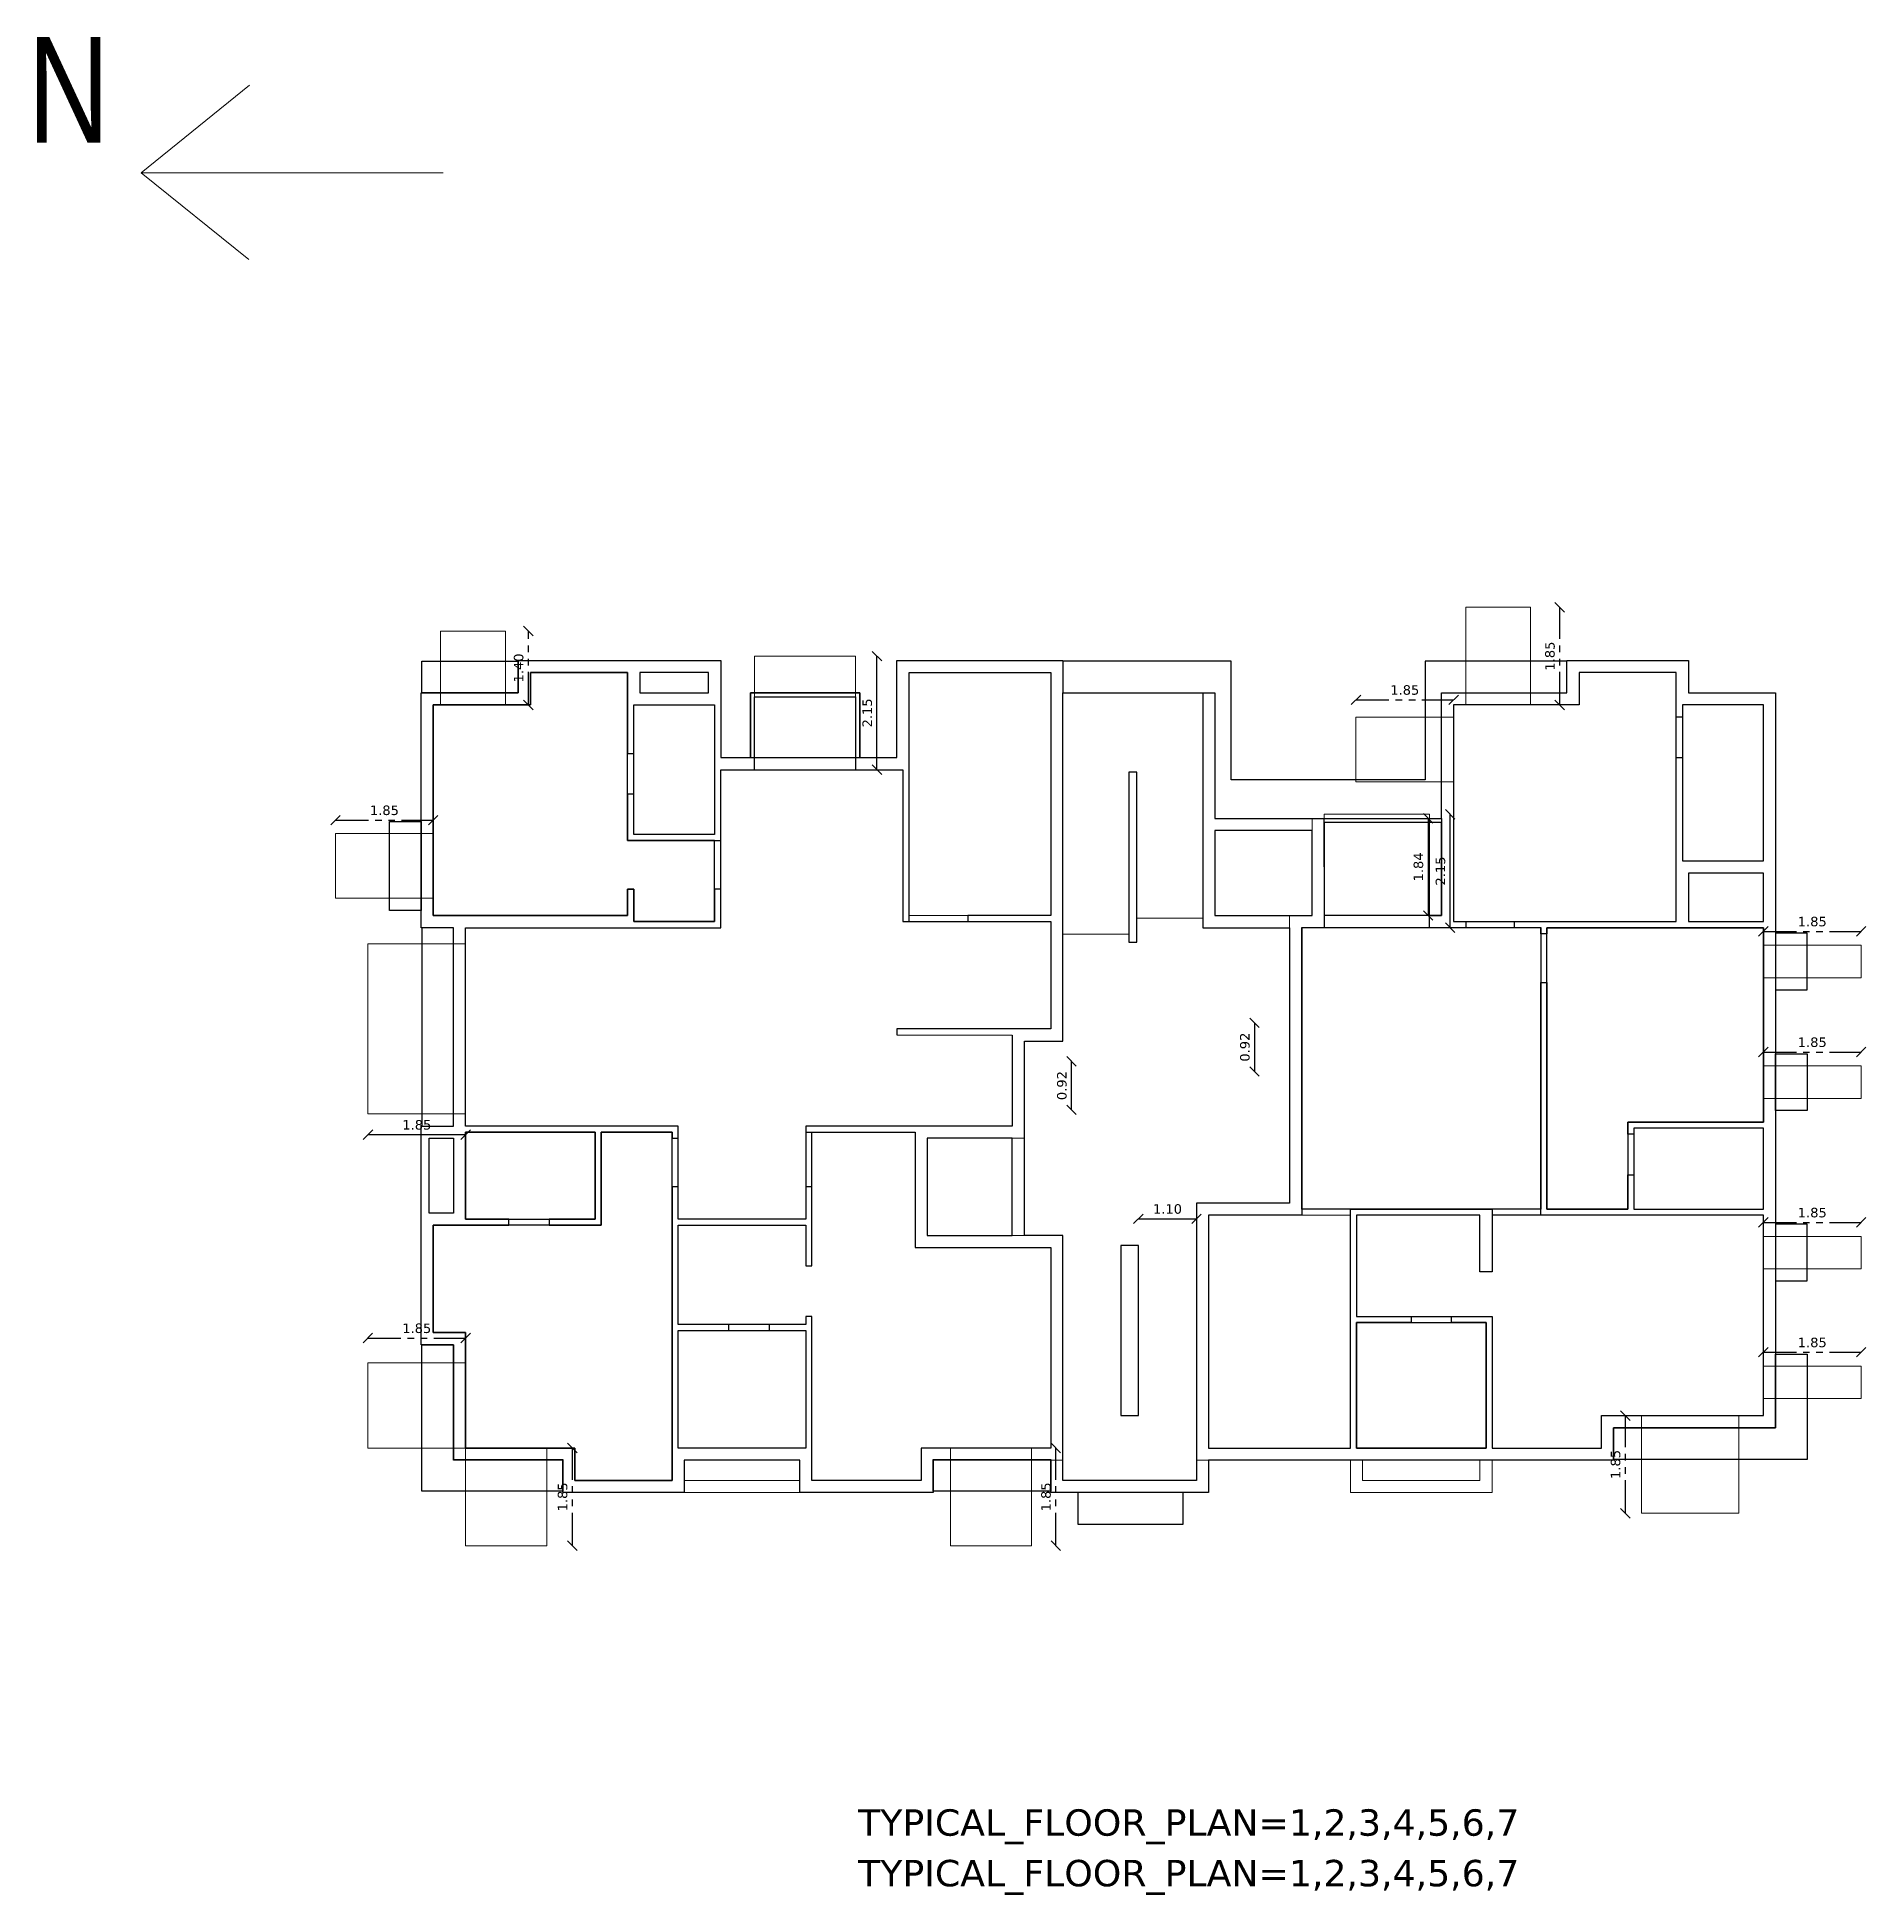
# Model space of a CAD drawing. Header units: metres. Extents: x 609 to 1377, y 679 to 857.
# Drawn here: x 1023.37 to 1057.99, y 767.67 to 802.84 of the extents above; entities that cross this region are included whole.
import ezdxf

# ---------------------------------------------------------------- set-up
doc = ezdxf.new("R2010")
doc.units = ezdxf.units.M
doc.header["$MEASUREMENT"] = 0
doc.header["$PDMODE"] = 2
doc.header["$PDSIZE"] = 50
doc.linetypes.add('PHANTOM2', pattern=[1.25, 0.625, -0.125, 0.125, -0.125, 0.125, -0.125])
doc.layers.get('0').update_dxf_attribs({"lineweight": 0})
doc.layers.get('Defpoints').update_dxf_attribs({"lineweight": 0})
for name, color, linetype in [('BLK_1_FLR_1_AC_ROOM_1', 117, 'Continuous'), ('BLK_1_FLR_1_AC_ROOM_2', 117, 'Continuous'), ('BLK_1_FLR_1_AC_ROOM_3', 117, 'Continuous'), ('BLK_1_FLR_1_AC_ROOM_4', 117, 'Continuous'), ('BLK_1_FLR_1_AC_ROOM_5', 117, 'Continuous'), ('BLK_1_FLR_1_AC_ROOM_6', 117, 'Continuous'), ('BLK_1_FLR_1_BALCONY_1', 5, 'Continuous'), ('BLK_1_FLR_1_BLT_UP_AREA', 1, 'Continuous'), ('BLK_1_FLR_1_BLT_UP_AREA_DEDUCT', 1, 'Continuous'), ('BLK_1_FLR_1_CARPET_AREA', 10, 'Continuous'), ('BLK_1_FLR_1_CHAJJA', 6, 'Continuous'), ('BLK_1_FLR_1_EXIT_WIDTH_DOOR', 2, 'Continuous'), ('BLK_1_FLR_1_EXIT_WIDTH_STAIR', 1, 'Continuous'), ('BLK_1_FLR_1_LIFT_1', 30, 'Continuous'), ('BLK_1_FLR_1_REGULAR_ROOM_1', 117, 'Continuous'), ('BLK_1_FLR_1_REGULAR_ROOM_2', 117, 'Continuous'), ('BLK_1_FLR_1_WC_BATH', 223, 'Continuous'), ('BLK_1_LVL_1_BLDG_FOOT_PRINT', 1, 'Continuous'), ('BLK_1_PROJECTED_BALCONY', 5, 'Continuous')]:
    doc.layers.add(name, color=color, linetype=linetype)
for name, color, linetype, lineweight in [('BLK_1_FLR_1_ACROOM_1_LIGHT_VENTILATION_1', 232, 'Continuous', 0), ('BLK_1_FLR_1_ACROOM_2_LIGHT_VENTILATION_1', 232, 'Continuous', 0), ('BLK_1_FLR_1_ACROOM_2_LIGHT_VENTILATION_2', 232, 'Continuous', 0), ('BLK_1_FLR_1_ACROOM_3_LIGHT_VENTILATION_1', 232, 'Continuous', 0), ('BLK_1_FLR_1_ACROOM_4_LIGHT_VENTILATION_1', 232, 'Continuous', 0), ('BLK_1_FLR_1_ACROOM_4_LIGHT_VENTILATION_2', 232, 'Continuous', 0), ('BLK_1_FLR_1_ACROOM_5_LIGHT_VENTILATION_1', 232, 'Continuous', 0), ('BLK_1_FLR_1_ACROOM_5_LIGHT_VENTILATION_2', 232, 'Continuous', 0), ('BLK_1_FLR_1_ACROOM_6_LIGHT_VENTILATION_1', 232, 'Continuous', 0), ('BLK_1_FLR_1_ACROOM_6_LIGHT_VENTILATION_2', 232, 'Continuous', 0), ('BLK_1_FLR_1_ACROOM_6_LIGHT_VENTILATION_3', 232, 'Continuous', 0), ('BLK_1_FLR_1_FIRESTAIR_1', 1, 'Continuous', 0), ('BLK_1_FLR_1_KITCHEN', 163, 'Continuous', 0), ('BLK_1_FLR_1_ROOM_1_LIGHT_VENTILATION_1', 232, 'Continuous', 0), ('BLK_1_FLR_1_ROOM_1_LIGHT_VENTILATION_2', 232, 'Continuous', 0), ('BLK_1_FLR_1_ROOM_2_LIGHT_VENTILATION_1', 232, 'Continuous', 0), ('BLK_1_FLR_1_UNITFA', 234, 'Continuous', 0), ('BLK_1_FLR_1_UNITFA_DEDUCT', 234, 'Continuous', 0), ('NORTH_DIRECTION', 7, 'Continuous', 0)]:
    doc.layers.add(name, color=color, linetype=linetype, lineweight=lineweight)
doc.layers.add('BLK_1_FLR_1_DA_LIFT_1', color=30, linetype='Continuous', plot=False)
doc.styles.get("Standard").update_dxf_attribs({"font": 'verdana.ttf', "height": 0.18})
doc.styles.add('USA TEXT', font='GOTHIC.TTF', dxfattribs={"width": 0.8})
doc.dimstyles.get("Standard").update_dxf_attribs({"dimscale": 0, "dimtxt": 0.18, "dimasz": 0.18, "dimexe": 0.18, "dimexo": 0.0625, "dimgap": 0.09, "dimtad": 1, "dimtoh": 1, "dimzin": 0, "dimdsep": 46, "dimtxsty": 'Standard', "dimblk": 'OBLIQUE', "dimcen": 0.09, "dimse1": 1, "dimse2": 1, "dimadec": 0, "dimazin": 0, "dimtfac": 1, "dimtofl": 0, "dimtmove": 0, "dimatfit": 3, "dimldrblk": 'OBLIQUE', "dimfxl": 1, "dimtolj": 1, "dimtzin": 0, "dimarcsym": 0})

msp = doc.modelspace()

# ---------------------------------------------------------------- texts
at = {"layer": 'BLK_1_FLR_1_BLT_UP_AREA', "color": 25, "insert": (1038.912, 769.286), "char_height": 0.5, "attachment_point": 1}
msp.add_mtext_dynamic_manual_height_columns('TYPICAL_FLOOR_PLAN=1,2,3,4,5,6,7', width=10.59707, gutter_width=0.9, heights=[0], dxfattribs=at)
at = {"layer": 'BLK_1_FLR_1_BLT_UP_AREA_DEDUCT', "color": 25, "insert": (1038.912, 768.328), "char_height": 0.5, "attachment_point": 1}
msp.add_mtext_dynamic_manual_height_columns('TYPICAL_FLOOR_PLAN=1,2,3,4,5,6,7', width=10.59707, gutter_width=0.9, heights=[0], dxfattribs=at)
at = {"layer": 'NORTH_DIRECTION', "insert": (1023.192, 802.839), "char_height": 2, "attachment_point": 1, "style": 'USA TEXT'}
msp.add_mtext_dynamic_manual_height_columns('N', width=1.18507, gutter_width=30, heights=[2.651], dxfattribs=at)

# ---------------------------------------------------------------- blocks, each defined once
blk = doc.blocks.new('_Oblique')
at = {"color": 0, "linetype": 'ByBlock', "lineweight": -2}
blk.add_line((-0.5, -0.5), (0.5, 0.5), dxfattribs=at)
blk = doc.blocks.new('*D150')
at = {"layer": 'BLK_1_FLR_1_ROOM_1_LIGHT_VENTILATION_1', "color": 0, "lineweight": -2}
blk.add_line((1029.633, 782.06), (1031.48, 782.06), dxfattribs=at)
at = {"layer": 'Defpoints', "color": 0}
for p in [(1029.633, 782.451), (1031.48, 782.451), (1031.48, 782.06)]:
    blk.add_point(p, dxfattribs=at)
at = {"layer": 'BLK_1_FLR_1_ROOM_1_LIGHT_VENTILATION_1', "color": 0, "lineweight": -2, "xscale": 0.18, "yscale": 0.18, "zscale": 0.18, "rotation": 180}
blk.add_blockref('_Oblique', (1029.633, 782.06), dxfattribs=at)
at = {"layer": 'BLK_1_FLR_1_ROOM_1_LIGHT_VENTILATION_1', "color": 0, "lineweight": -2, "xscale": 0.18, "yscale": 0.18, "zscale": 0.18}
blk.add_blockref('_Oblique', (1031.48, 782.06), dxfattribs=at)
at = {"layer": 'BLK_1_FLR_1_ROOM_1_LIGHT_VENTILATION_1', "color": 0, "insert": (1030.557, 782.244), "char_height": 0.18, "attachment_point": 5}
blk.add_mtext('\\A1;1.85', dxfattribs=at)
blk = doc.blocks.new('*D151')
at = {"layer": 'BLK_1_FLR_1_ROOM_1_LIGHT_VENTILATION_2', "color": 0, "lineweight": -2}
blk.add_line((1039.269, 788.971), (1039.269, 791.118), dxfattribs=at)
at = {"layer": 'Defpoints', "color": 0}
for p in [(1038.864, 791.118), (1039.269, 791.118), (1038.864, 788.971)]:
    blk.add_point(p, dxfattribs=at)
at = {"layer": 'BLK_1_FLR_1_ROOM_1_LIGHT_VENTILATION_2', "color": 0, "lineweight": -2, "xscale": 0.18, "yscale": 0.18, "zscale": 0.18}
for p, rotation in [((1039.269, 791.118), 90), ((1039.269, 788.971), 270)]:
    blk.add_blockref('_Oblique', p, dxfattribs=dict(at, rotation=rotation))
at = {"layer": 'BLK_1_FLR_1_ROOM_1_LIGHT_VENTILATION_2', "color": 0, "insert": (1039.085, 790.045), "char_height": 0.18, "attachment_point": 5, "rotation": 90}
blk.add_mtext('\\A1;2.15', dxfattribs=at)
blk = doc.blocks.new('*D152')
at = {"layer": 'BLK_1_FLR_1_ROOM_2_LIGHT_VENTILATION_1', "color": 0, "lineweight": -2}
blk.add_line((1050.122, 785.978), (1050.122, 788.125), dxfattribs=at)
at = {"layer": 'Defpoints', "color": 0}
for p in [(1049.729, 788.125), (1050.122, 788.125), (1049.729, 785.978)]:
    blk.add_point(p, dxfattribs=at)
at = {"layer": 'BLK_1_FLR_1_ROOM_2_LIGHT_VENTILATION_1', "color": 0, "lineweight": -2, "xscale": 0.18, "yscale": 0.18, "zscale": 0.18}
for p, rotation in [((1050.122, 788.125), 90), ((1050.122, 785.978), 270)]:
    blk.add_blockref('_Oblique', p, dxfattribs=dict(at, rotation=rotation))
at = {"layer": 'BLK_1_FLR_1_ROOM_2_LIGHT_VENTILATION_1', "color": 0, "insert": (1049.938, 787.051), "char_height": 0.18, "attachment_point": 5, "rotation": 90}
blk.add_mtext('\\A1;2.15', dxfattribs=at)
blk = doc.blocks.new('*D173')
at = {"layer": 'BLK_1_FLR_1_EXIT_WIDTH_DOOR', "color": 0, "lineweight": -2}
blk.add_line((1042.953, 782.528), (1042.953, 783.448), dxfattribs=at)
at = {"layer": 'Defpoints', "color": 0}
for p in [(1042.06, 783.448), (1042.953, 783.448), (1042.06, 782.528)]:
    blk.add_point(p, dxfattribs=at)
at = {"layer": 'BLK_1_FLR_1_EXIT_WIDTH_DOOR', "color": 0, "lineweight": -2, "xscale": 0.18, "yscale": 0.18, "zscale": 0.18}
for p, rotation in [((1042.953, 783.448), 90), ((1042.953, 782.528), 270)]:
    blk.add_blockref('_Oblique', p, dxfattribs=dict(at, rotation=rotation))
at = {"layer": 'BLK_1_FLR_1_EXIT_WIDTH_DOOR', "color": 0, "insert": (1042.77, 782.988), "char_height": 0.18, "attachment_point": 5, "rotation": 90}
blk.add_mtext('\\A1;0.92', dxfattribs=at)
blk = doc.blocks.new('*D174')
at = {"layer": 'BLK_1_FLR_1_EXIT_WIDTH_STAIR', "color": 0, "lineweight": -2}
blk.add_line((1044.218, 780.467), (1045.319, 780.467), dxfattribs=at)
at = {"layer": 'Defpoints', "color": 0}
for p in [(1045.319, 780.467), (1044.218, 779.806), (1045.319, 779.806)]:
    blk.add_point(p, dxfattribs=at)
at = {"layer": 'BLK_1_FLR_1_EXIT_WIDTH_STAIR', "color": 0, "lineweight": -2, "xscale": 0.18, "yscale": 0.18, "zscale": 0.18, "rotation": 180}
blk.add_blockref('_Oblique', (1044.218, 780.467), dxfattribs=at)
at = {"layer": 'BLK_1_FLR_1_EXIT_WIDTH_STAIR', "color": 0, "lineweight": -2, "xscale": 0.18, "yscale": 0.18, "zscale": 0.18}
blk.add_blockref('_Oblique', (1045.319, 780.467), dxfattribs=at)
at = {"layer": 'BLK_1_FLR_1_EXIT_WIDTH_STAIR', "color": 0, "insert": (1044.769, 780.651), "char_height": 0.18, "attachment_point": 5}
blk.add_mtext('\\A1;1.10', dxfattribs=at)
blk = doc.blocks.new('*D175')
at = {"layer": 'BLK_1_FLR_1_EXIT_WIDTH_DOOR', "color": 0, "lineweight": -2}
blk.add_line((1046.418, 784.176), (1046.418, 783.256), dxfattribs=at)
at = {"layer": 'Defpoints', "color": 0}
for p in [(1047.312, 784.176), (1046.418, 783.256), (1047.312, 783.256)]:
    blk.add_point(p, dxfattribs=at)
at = {"layer": 'BLK_1_FLR_1_EXIT_WIDTH_DOOR', "color": 0, "lineweight": -2, "xscale": 0.18, "yscale": 0.18, "zscale": 0.18}
for p, rotation in [((1046.418, 784.176), 90), ((1046.418, 783.256), 270)]:
    blk.add_blockref('_Oblique', p, dxfattribs=dict(at, rotation=rotation))
at = {"layer": 'BLK_1_FLR_1_EXIT_WIDTH_DOOR', "color": 0, "insert": (1046.235, 783.716), "char_height": 0.18, "attachment_point": 5, "rotation": 90}
blk.add_mtext('\\A1;0.92', dxfattribs=at)
blk = doc.blocks.new('*D342')
at = {"layer": 'BLK_1_FLR_1_BALCONY_1', "color": 0, "lineweight": -2}
blk.add_line((1049.705, 788.048), (1049.705, 786.208), dxfattribs=at)
at = {"layer": 'Defpoints', "color": 0}
for p in [(1049.957, 788.048), (1049.705, 786.208), (1049.956, 786.208)]:
    blk.add_point(p, dxfattribs=at)
at = {"layer": 'BLK_1_FLR_1_BALCONY_1', "color": 0, "lineweight": -2, "xscale": 0.18, "yscale": 0.18, "zscale": 0.18}
for p, rotation in [((1049.705, 788.048), 90), ((1049.705, 786.208), 270)]:
    blk.add_blockref('_Oblique', p, dxfattribs=dict(at, rotation=rotation))
at = {"layer": 'BLK_1_FLR_1_BALCONY_1', "color": 0, "insert": (1049.521, 787.128), "char_height": 0.18, "attachment_point": 5, "rotation": 90}
blk.add_mtext('\\A1;1.84', dxfattribs=at)
blk = doc.blocks.new('*D343')
at = {"layer": 'BLK_1_FLR_1_ACROOM_1_LIGHT_VENTILATION_1', "color": 0, "linetype": 'PHANTOM2', "lineweight": -2}
blk.add_line((1033.501, 774.276), (1033.501, 776.126), dxfattribs=at)
at = {"layer": 'Defpoints', "color": 0}
for p in [(1033.015, 776.126), (1033.501, 776.126), (1033.015, 774.276)]:
    blk.add_point(p, dxfattribs=at)
at = {"layer": 'BLK_1_FLR_1_ACROOM_1_LIGHT_VENTILATION_1', "color": 0, "lineweight": -2, "xscale": 0.18, "yscale": 0.18, "zscale": 0.18}
for p, rotation in [((1033.501, 776.126), 90), ((1033.501, 774.276), 270)]:
    blk.add_blockref('_Oblique', p, dxfattribs=dict(at, rotation=rotation))
at = {"layer": 'BLK_1_FLR_1_ACROOM_1_LIGHT_VENTILATION_1', "color": 0, "insert": (1033.317, 775.201), "char_height": 0.18, "attachment_point": 5, "rotation": 90}
blk.add_mtext('\\A1;1.85', dxfattribs=at)
blk = doc.blocks.new('*D344')
at = {"layer": 'BLK_1_FLR_1_ACROOM_1_LIGHT_VENTILATION_1', "color": 0, "linetype": 'PHANTOM2', "lineweight": -2}
blk.add_line((1029.63, 778.208), (1031.48, 778.208), dxfattribs=at)
at = {"layer": 'Defpoints', "color": 0}
for p in [(1031.48, 778.208), (1029.63, 777.737), (1031.48, 777.737)]:
    blk.add_point(p, dxfattribs=at)
at = {"layer": 'BLK_1_FLR_1_ACROOM_1_LIGHT_VENTILATION_1', "color": 0, "lineweight": -2, "xscale": 0.18, "yscale": 0.18, "zscale": 0.18, "rotation": 180}
blk.add_blockref('_Oblique', (1029.63, 778.208), dxfattribs=at)
at = {"layer": 'BLK_1_FLR_1_ACROOM_1_LIGHT_VENTILATION_1', "color": 0, "lineweight": -2, "xscale": 0.18, "yscale": 0.18, "zscale": 0.18}
blk.add_blockref('_Oblique', (1031.48, 778.208), dxfattribs=at)
at = {"layer": 'BLK_1_FLR_1_ACROOM_1_LIGHT_VENTILATION_1', "color": 0, "insert": (1030.555, 778.392), "char_height": 0.18, "attachment_point": 5}
blk.add_mtext('\\A1;1.85', dxfattribs=at)
blk = doc.blocks.new('*D345')
at = {"layer": 'BLK_1_FLR_1_ACROOM_2_LIGHT_VENTILATION_1', "color": 0, "linetype": 'PHANTOM2', "lineweight": -2}
blk.add_line((1029.017, 788.015), (1030.867, 788.015), dxfattribs=at)
at = {"layer": 'Defpoints', "color": 0}
for p in [(1030.867, 788.015), (1029.017, 787.76), (1030.867, 787.76)]:
    blk.add_point(p, dxfattribs=at)
at = {"layer": 'BLK_1_FLR_1_ACROOM_2_LIGHT_VENTILATION_1', "color": 0, "lineweight": -2, "xscale": 0.18, "yscale": 0.18, "zscale": 0.18, "rotation": 180}
blk.add_blockref('_Oblique', (1029.017, 788.015), dxfattribs=at)
at = {"layer": 'BLK_1_FLR_1_ACROOM_2_LIGHT_VENTILATION_1', "color": 0, "lineweight": -2, "xscale": 0.18, "yscale": 0.18, "zscale": 0.18}
blk.add_blockref('_Oblique', (1030.867, 788.015), dxfattribs=at)
at = {"layer": 'BLK_1_FLR_1_ACROOM_2_LIGHT_VENTILATION_1', "color": 0, "insert": (1029.942, 788.199), "char_height": 0.18, "attachment_point": 5}
blk.add_mtext('\\A1;1.85', dxfattribs=at)
blk = doc.blocks.new('*D346')
at = {"layer": 'BLK_1_FLR_1_ACROOM_2_LIGHT_VENTILATION_2', "color": 0, "linetype": 'PHANTOM2', "lineweight": -2}
blk.add_line((1032.669, 790.195), (1032.669, 791.595), dxfattribs=at)
at = {"layer": 'Defpoints', "color": 0}
for p in [(1032.233, 791.595), (1032.669, 791.595), (1032.233, 790.195)]:
    blk.add_point(p, dxfattribs=at)
at = {"layer": 'BLK_1_FLR_1_ACROOM_2_LIGHT_VENTILATION_2', "color": 0, "lineweight": -2, "xscale": 0.18, "yscale": 0.18, "zscale": 0.18}
for p, rotation in [((1032.669, 791.595), 90), ((1032.669, 790.195), 270)]:
    blk.add_blockref('_Oblique', p, dxfattribs=dict(at, rotation=rotation))
at = {"layer": 'BLK_1_FLR_1_ACROOM_2_LIGHT_VENTILATION_2', "color": 0, "insert": (1032.485, 790.895), "char_height": 0.18, "attachment_point": 5, "rotation": 90}
blk.add_mtext('\\A1;1.40', dxfattribs=at)
blk = doc.blocks.new('*D347')
at = {"layer": 'BLK_1_FLR_1_ACROOM_4_LIGHT_VENTILATION_1', "color": 0, "linetype": 'PHANTOM2', "lineweight": -2}
blk.add_line((1048.337, 790.293), (1050.187, 790.293), dxfattribs=at)
at = {"layer": 'Defpoints', "color": 0}
for p in [(1050.187, 790.293), (1048.337, 789.965), (1050.187, 789.964)]:
    blk.add_point(p, dxfattribs=at)
at = {"layer": 'BLK_1_FLR_1_ACROOM_4_LIGHT_VENTILATION_1', "color": 0, "lineweight": -2, "xscale": 0.18, "yscale": 0.18, "zscale": 0.18, "rotation": 180}
blk.add_blockref('_Oblique', (1048.337, 790.293), dxfattribs=at)
at = {"layer": 'BLK_1_FLR_1_ACROOM_4_LIGHT_VENTILATION_1', "color": 0, "lineweight": -2, "xscale": 0.18, "yscale": 0.18, "zscale": 0.18}
blk.add_blockref('_Oblique', (1050.187, 790.293), dxfattribs=at)
at = {"layer": 'BLK_1_FLR_1_ACROOM_4_LIGHT_VENTILATION_1', "color": 0, "insert": (1049.262, 790.477), "char_height": 0.18, "attachment_point": 5}
blk.add_mtext('\\A1;1.85', dxfattribs=at)
blk = doc.blocks.new('*D348')
at = {"layer": 'BLK_1_FLR_1_ACROOM_4_LIGHT_VENTILATION_2', "color": 0, "linetype": 'PHANTOM2', "lineweight": -2}
blk.add_line((1052.196, 790.195), (1052.196, 792.045), dxfattribs=at)
at = {"layer": 'Defpoints', "color": 0}
for p in [(1051.643, 792.045), (1052.196, 792.045), (1051.644, 790.195)]:
    blk.add_point(p, dxfattribs=at)
at = {"layer": 'BLK_1_FLR_1_ACROOM_4_LIGHT_VENTILATION_2', "color": 0, "lineweight": -2, "xscale": 0.18, "yscale": 0.18, "zscale": 0.18}
for p, rotation in [((1052.196, 792.045), 90), ((1052.196, 790.195), 270)]:
    blk.add_blockref('_Oblique', p, dxfattribs=dict(at, rotation=rotation))
at = {"layer": 'BLK_1_FLR_1_ACROOM_4_LIGHT_VENTILATION_2', "color": 0, "insert": (1052.012, 791.12), "char_height": 0.18, "attachment_point": 5, "rotation": 90}
blk.add_mtext('\\A1;1.85', dxfattribs=at)
blk = doc.blocks.new('*D349')
at = {"layer": 'BLK_1_FLR_1_ACROOM_5_LIGHT_VENTILATION_1', "color": 0, "linetype": 'PHANTOM2', "lineweight": -2}
blk.add_line((1056.052, 785.908), (1057.902, 785.908), dxfattribs=at)
at = {"layer": 'Defpoints', "color": 0}
for p in [(1057.902, 785.908), (1056.052, 785.644), (1057.902, 785.644)]:
    blk.add_point(p, dxfattribs=at)
at = {"layer": 'BLK_1_FLR_1_ACROOM_5_LIGHT_VENTILATION_1', "color": 0, "lineweight": -2, "xscale": 0.18, "yscale": 0.18, "zscale": 0.18, "rotation": 180}
blk.add_blockref('_Oblique', (1056.052, 785.908), dxfattribs=at)
at = {"layer": 'BLK_1_FLR_1_ACROOM_5_LIGHT_VENTILATION_1', "color": 0, "lineweight": -2, "xscale": 0.18, "yscale": 0.18, "zscale": 0.18}
blk.add_blockref('_Oblique', (1057.902, 785.908), dxfattribs=at)
at = {"layer": 'BLK_1_FLR_1_ACROOM_5_LIGHT_VENTILATION_1', "color": 0, "insert": (1056.977, 786.092), "char_height": 0.18, "attachment_point": 5}
blk.add_mtext('\\A1;1.85', dxfattribs=at)
blk = doc.blocks.new('*D350')
at = {"layer": 'BLK_1_FLR_1_ACROOM_5_LIGHT_VENTILATION_2', "color": 0, "linetype": 'PHANTOM2', "lineweight": -2}
blk.add_line((1056.052, 783.624), (1057.902, 783.624), dxfattribs=at)
at = {"layer": 'Defpoints', "color": 0}
for p in [(1056.052, 783.36), (1057.902, 783.624), (1057.902, 783.36)]:
    blk.add_point(p, dxfattribs=at)
at = {"layer": 'BLK_1_FLR_1_ACROOM_5_LIGHT_VENTILATION_2', "color": 0, "lineweight": -2, "xscale": 0.18, "yscale": 0.18, "zscale": 0.18, "rotation": 180}
blk.add_blockref('_Oblique', (1056.052, 783.624), dxfattribs=at)
at = {"layer": 'BLK_1_FLR_1_ACROOM_5_LIGHT_VENTILATION_2', "color": 0, "lineweight": -2, "xscale": 0.18, "yscale": 0.18, "zscale": 0.18}
blk.add_blockref('_Oblique', (1057.902, 783.624), dxfattribs=at)
at = {"layer": 'BLK_1_FLR_1_ACROOM_5_LIGHT_VENTILATION_2', "color": 0, "insert": (1056.977, 783.808), "char_height": 0.18, "attachment_point": 5}
blk.add_mtext('\\A1;1.85', dxfattribs=at)
blk = doc.blocks.new('*D351')
at = {"layer": 'BLK_1_FLR_1_ACROOM_6_LIGHT_VENTILATION_1', "color": 0, "linetype": 'PHANTOM2', "lineweight": -2}
blk.add_line((1056.052, 780.398), (1057.902, 780.398), dxfattribs=at)
at = {"layer": 'Defpoints', "color": 0}
for p in [(1056.052, 780.134), (1057.902, 780.398), (1057.902, 780.134)]:
    blk.add_point(p, dxfattribs=at)
at = {"layer": 'BLK_1_FLR_1_ACROOM_6_LIGHT_VENTILATION_1', "color": 0, "lineweight": -2, "xscale": 0.18, "yscale": 0.18, "zscale": 0.18, "rotation": 180}
blk.add_blockref('_Oblique', (1056.052, 780.398), dxfattribs=at)
at = {"layer": 'BLK_1_FLR_1_ACROOM_6_LIGHT_VENTILATION_1', "color": 0, "lineweight": -2, "xscale": 0.18, "yscale": 0.18, "zscale": 0.18}
blk.add_blockref('_Oblique', (1057.902, 780.398), dxfattribs=at)
at = {"layer": 'BLK_1_FLR_1_ACROOM_6_LIGHT_VENTILATION_1', "color": 0, "insert": (1056.977, 780.582), "char_height": 0.18, "attachment_point": 5}
blk.add_mtext('\\A1;1.85', dxfattribs=at)
blk = doc.blocks.new('*D352')
at = {"layer": 'BLK_1_FLR_1_ACROOM_6_LIGHT_VENTILATION_2', "color": 0, "linetype": 'PHANTOM2', "lineweight": -2}
blk.add_line((1056.052, 777.94), (1057.902, 777.94), dxfattribs=at)
at = {"layer": 'Defpoints', "color": 0}
for p in [(1056.052, 777.676), (1057.902, 777.94), (1057.902, 777.676)]:
    blk.add_point(p, dxfattribs=at)
at = {"layer": 'BLK_1_FLR_1_ACROOM_6_LIGHT_VENTILATION_2', "color": 0, "lineweight": -2, "xscale": 0.18, "yscale": 0.18, "zscale": 0.18, "rotation": 180}
blk.add_blockref('_Oblique', (1056.052, 777.94), dxfattribs=at)
at = {"layer": 'BLK_1_FLR_1_ACROOM_6_LIGHT_VENTILATION_2', "color": 0, "lineweight": -2, "xscale": 0.18, "yscale": 0.18, "zscale": 0.18}
blk.add_blockref('_Oblique', (1057.902, 777.94), dxfattribs=at)
at = {"layer": 'BLK_1_FLR_1_ACROOM_6_LIGHT_VENTILATION_2', "color": 0, "insert": (1056.977, 778.124), "char_height": 0.18, "attachment_point": 5}
blk.add_mtext('\\A1;1.85', dxfattribs=at)
blk = doc.blocks.new('*D353')
at = {"layer": 'BLK_1_FLR_1_ACROOM_6_LIGHT_VENTILATION_3', "color": 0, "linetype": 'PHANTOM2', "lineweight": -2}
blk.add_line((1053.438, 774.89), (1053.438, 776.74), dxfattribs=at)
at = {"layer": 'Defpoints', "color": 0}
for p in [(1053.438, 776.74), (1053.745, 776.74), (1053.745, 774.89)]:
    blk.add_point(p, dxfattribs=at)
at = {"layer": 'BLK_1_FLR_1_ACROOM_6_LIGHT_VENTILATION_3', "color": 0, "lineweight": -2, "xscale": 0.18, "yscale": 0.18, "zscale": 0.18}
for p, rotation in [((1053.438, 776.74), 90), ((1053.438, 774.89), 270)]:
    blk.add_blockref('_Oblique', p, dxfattribs=dict(at, rotation=rotation))
at = {"layer": 'BLK_1_FLR_1_ACROOM_6_LIGHT_VENTILATION_3', "color": 0, "insert": (1053.254, 775.815), "char_height": 0.18, "attachment_point": 5, "rotation": 90}
blk.add_mtext('\\A1;1.85', dxfattribs=at)
blk = doc.blocks.new('*D354')
at = {"layer": 'BLK_1_FLR_1_ACROOM_3_LIGHT_VENTILATION_1', "color": 0, "linetype": 'PHANTOM2', "lineweight": -2}
blk.add_line((1042.655, 774.276), (1042.655, 776.126), dxfattribs=at)
at = {"layer": 'Defpoints', "color": 0}
for p in [(1042.194, 776.126), (1042.655, 776.126), (1042.194, 774.276)]:
    blk.add_point(p, dxfattribs=at)
at = {"layer": 'BLK_1_FLR_1_ACROOM_3_LIGHT_VENTILATION_1', "color": 0, "lineweight": -2, "xscale": 0.18, "yscale": 0.18, "zscale": 0.18}
for p, rotation in [((1042.655, 776.126), 90), ((1042.655, 774.276), 270)]:
    blk.add_blockref('_Oblique', p, dxfattribs=dict(at, rotation=rotation))
at = {"layer": 'BLK_1_FLR_1_ACROOM_3_LIGHT_VENTILATION_1', "color": 0, "insert": (1042.47, 775.201), "char_height": 0.18, "attachment_point": 5, "rotation": 90}
blk.add_mtext('\\A1;1.85', dxfattribs=at)

# ---------------------------------------------------------------- dimensions: what is measured, and where the dimension line sits
at = {"layer": 'BLK_1_FLR_1_ACROOM_1_LIGHT_VENTILATION_1'}
dim = msp.add_linear_dim(base=(1031.48, 778.208), p1=(1029.63, 777.737), p2=(1031.48, 777.737), dimstyle='Standard', override={"dimscale": 1, "dimfxl": 0, "dimarcsym": 2}, dxfattribs=at)
dim.commit()
dim.dimension.update_dxf_attribs({"geometry": '*D344', "text_midpoint": (1030.555, 778.392)})
dim = msp.add_linear_dim(base=(1033.501, 776.126), p1=(1033.015, 774.276), p2=(1033.015, 776.126), angle=90, dimstyle='Standard', override={"dimscale": 1, "dimfxl": 0, "dimarcsym": 2}, dxfattribs=at)
dim.commit()
dim.dimension.update_dxf_attribs({"geometry": '*D343', "text_midpoint": (1033.317, 775.201)})
at = {"layer": 'BLK_1_FLR_1_ACROOM_2_LIGHT_VENTILATION_1'}
dim = msp.add_linear_dim(base=(1030.867, 788.015), p1=(1029.017, 787.76), p2=(1030.867, 787.76), dimstyle='Standard', override={"dimscale": 1, "dimfxl": 0, "dimarcsym": 2}, dxfattribs=at)
dim.commit()
dim.dimension.update_dxf_attribs({"geometry": '*D345', "text_midpoint": (1029.942, 788.199)})
at = {"layer": 'BLK_1_FLR_1_ACROOM_2_LIGHT_VENTILATION_2'}
dim = msp.add_linear_dim(base=(1032.669, 791.595), p1=(1032.233, 790.195), p2=(1032.233, 791.595), angle=90, dimstyle='Standard', override={"dimscale": 1, "dimfxl": 0, "dimarcsym": 2}, dxfattribs=at)
dim.commit()
dim.dimension.update_dxf_attribs({"geometry": '*D346', "text_midpoint": (1032.485, 790.895)})
at = {"layer": 'BLK_1_FLR_1_ACROOM_3_LIGHT_VENTILATION_1'}
dim = msp.add_linear_dim(base=(1042.655, 776.126), p1=(1042.194, 774.276), p2=(1042.194, 776.126), angle=90, dimstyle='Standard', override={"dimscale": 1, "dimfxl": 0, "dimarcsym": 2}, dxfattribs=at)
dim.commit()
dim.dimension.update_dxf_attribs({"geometry": '*D354', "text_midpoint": (1042.47, 775.201)})
at = {"layer": 'BLK_1_FLR_1_ACROOM_4_LIGHT_VENTILATION_1'}
dim = msp.add_linear_dim(base=(1050.187, 790.293), p1=(1048.337, 789.965), p2=(1050.187, 789.964), dimstyle='Standard', override={"dimscale": 1, "dimfxl": 0, "dimarcsym": 2}, dxfattribs=at)
dim.commit()
dim.dimension.update_dxf_attribs({"geometry": '*D347', "text_midpoint": (1049.262, 790.477)})
at = {"layer": 'BLK_1_FLR_1_ACROOM_4_LIGHT_VENTILATION_2'}
dim = msp.add_linear_dim(base=(1052.196, 792.045), p1=(1051.644, 790.195), p2=(1051.643, 792.045), angle=90, dimstyle='Standard', override={"dimscale": 1, "dimfxl": 0, "dimarcsym": 2}, dxfattribs=at)
dim.commit()
dim.dimension.update_dxf_attribs({"geometry": '*D348', "text_midpoint": (1052.012, 791.12)})
at = {"layer": 'BLK_1_FLR_1_ACROOM_5_LIGHT_VENTILATION_1'}
dim = msp.add_linear_dim(base=(1057.902, 785.908), p1=(1056.052, 785.644), p2=(1057.902, 785.644), dimstyle='Standard', override={"dimscale": 1, "dimfxl": 0, "dimarcsym": 2}, dxfattribs=at)
dim.commit()
dim.dimension.update_dxf_attribs({"geometry": '*D349', "text_midpoint": (1056.977, 786.092)})
at = {"layer": 'BLK_1_FLR_1_ACROOM_5_LIGHT_VENTILATION_2'}
dim = msp.add_linear_dim(base=(1057.902, 783.624), p1=(1056.052, 783.36), p2=(1057.902, 783.36), dimstyle='Standard', override={"dimscale": 1, "dimfxl": 0, "dimarcsym": 2}, dxfattribs=at)
dim.commit()
dim.dimension.update_dxf_attribs({"geometry": '*D350', "text_midpoint": (1056.977, 783.808)})
at = {"layer": 'BLK_1_FLR_1_ACROOM_6_LIGHT_VENTILATION_1'}
dim = msp.add_linear_dim(base=(1057.902, 780.398), p1=(1056.052, 780.134), p2=(1057.902, 780.134), dimstyle='Standard', override={"dimscale": 1, "dimfxl": 0, "dimarcsym": 2}, dxfattribs=at)
dim.commit()
dim.dimension.update_dxf_attribs({"geometry": '*D351', "text_midpoint": (1056.977, 780.582)})
at = {"layer": 'BLK_1_FLR_1_ACROOM_6_LIGHT_VENTILATION_2'}
dim = msp.add_linear_dim(base=(1057.902, 777.94), p1=(1056.052, 777.676), p2=(1057.902, 777.676), dimstyle='Standard', override={"dimscale": 1, "dimfxl": 0, "dimarcsym": 2}, dxfattribs=at)
dim.commit()
dim.dimension.update_dxf_attribs({"geometry": '*D352', "text_midpoint": (1056.977, 778.124)})
at = {"layer": 'BLK_1_FLR_1_ACROOM_6_LIGHT_VENTILATION_3'}
dim = msp.add_linear_dim(base=(1053.438, 776.74), p1=(1053.745, 774.89), p2=(1053.745, 776.74), angle=90, dimstyle='Standard', override={"dimscale": 1, "dimfxl": 0, "dimarcsym": 2}, dxfattribs=at)
dim.commit()
dim.dimension.update_dxf_attribs({"geometry": '*D353', "text_midpoint": (1053.254, 775.815)})
at = {"layer": 'BLK_1_FLR_1_BALCONY_1'}
dim = msp.add_linear_dim(base=(1049.705, 786.208), p1=(1049.957, 788.048), p2=(1049.956, 786.208), angle=90, dimstyle='Standard', override={"dimscale": 1}, dxfattribs=at)
dim.commit()
dim.dimension.update_dxf_attribs({"geometry": '*D342', "text_midpoint": (1049.521, 787.128)})
at = {"layer": 'BLK_1_FLR_1_EXIT_WIDTH_DOOR'}
for base, p1, p2, angle, picture, middle in [((1046.418, 783.256), (1047.312, 784.176), (1047.312, 783.256), 270, '*D175', (1046.235, 783.716)), ((1042.953, 783.448), (1042.06, 782.528), (1042.06, 783.448), 90, '*D173', (1042.77, 782.988))]:
    dim = msp.add_linear_dim(base=base, p1=p1, p2=p2, angle=angle, dimstyle='Standard', override={"dimscale": 1}, dxfattribs=at)
    dim.commit()
    dim.dimension.update_dxf_attribs({"geometry": picture, "text_midpoint": middle})
at = {"layer": 'BLK_1_FLR_1_EXIT_WIDTH_STAIR'}
dim = msp.add_linear_dim(base=(1045.319, 780.467), p1=(1044.218, 779.806), p2=(1045.319, 779.806), dimstyle='Standard', override={"dimscale": 1}, dxfattribs=at)
dim.commit()
dim.dimension.update_dxf_attribs({"geometry": '*D174', "text_midpoint": (1044.769, 780.651)})
at = {"layer": 'BLK_1_FLR_1_ROOM_1_LIGHT_VENTILATION_1'}
dim = msp.add_linear_dim(base=(1031.48, 782.06), p1=(1029.633, 782.451), p2=(1031.48, 782.451), dimstyle='Standard', override={"dimscale": 1}, dxfattribs=at)
dim.commit()
dim.dimension.update_dxf_attribs({"geometry": '*D150', "text_midpoint": (1030.557, 782.244)})
at = {"layer": 'BLK_1_FLR_1_ROOM_1_LIGHT_VENTILATION_2'}
dim = msp.add_linear_dim(base=(1039.269, 791.118), p1=(1038.864, 788.971), p2=(1038.864, 791.118), angle=90, dimstyle='Standard', override={"dimscale": 1}, dxfattribs=at)
dim.commit()
dim.dimension.update_dxf_attribs({"geometry": '*D151', "text_midpoint": (1039.085, 790.045)})
at = {"layer": 'BLK_1_FLR_1_ROOM_2_LIGHT_VENTILATION_1'}
dim = msp.add_linear_dim(base=(1050.122, 788.125), p1=(1049.729, 785.978), p2=(1049.729, 788.125), angle=90, dimstyle='Standard', override={"dimscale": 1}, dxfattribs=at)
dim.commit()
dim.dimension.update_dxf_attribs({"geometry": '*D152', "text_midpoint": (1049.938, 787.051)})

# ---------------------------------------------------------------- linework, layer by layer
at = {"layer": 'BLK_1_FLR_1_AC_ROOM_1', "color": 1}
msp.add_lwpolyline([(1031.48, 776.126), (1033.55, 776.126), (1033.55, 775.513), (1035.39, 775.513), (1035.39, 782.106), (1034.048, 782.106), (1034.048, 780.343), (1030.867, 780.343), (1030.867, 778.311), (1031.48, 778.311)], close=True, dxfattribs=at)
at = {"layer": 'BLK_1_FLR_1_AC_ROOM_2', "color": 1}
msp.add_lwpolyline([(1034.662, 786.093), (1036.195, 786.093), (1036.195, 787.626), (1034.548, 787.626), (1034.548, 790.808), (1032.708, 790.808), (1032.708, 790.195), (1030.867, 790.195), (1030.867, 786.208), (1034.547, 786.208), (1034.547, 786.706), (1034.662, 786.706)], close=True, dxfattribs=at)
at = {"layer": 'BLK_1_FLR_1_AC_ROOM_3', "color": 1}
msp.add_lwpolyline([(1038.035, 775.513), (1038.035, 778.618), (1037.92, 778.618), (1037.92, 778.465), (1035.505, 778.465), (1035.505, 780.343), (1037.92, 780.343), (1037.92, 779.576), (1038.035, 779.576), (1038.035, 782.106), (1039.99, 782.106), (1039.99, 779.921), (1042.558, 779.921), (1042.558, 776.126), (1040.105, 776.126), (1040.105, 775.513)], close=True, dxfattribs=at)
at = {"layer": 'BLK_1_FLR_1_AC_ROOM_4', "color": 1}
msp.add_lwpolyline([(1050.187, 786.093), (1054.403, 786.093), (1054.403, 790.808), (1052.563, 790.808), (1052.563, 790.195), (1050.187, 790.195)], close=True, dxfattribs=at)
at = {"layer": 'BLK_1_FLR_1_AC_ROOM_5', "color": 1}
msp.add_lwpolyline([(1051.95, 785.978), (1056.052, 785.978), (1056.052, 782.298), (1053.483, 782.298), (1053.483, 780.65), (1051.95, 780.65)], close=True, dxfattribs=at)
at = {"layer": 'BLK_1_FLR_1_AC_ROOM_6', "color": 1}
msp.add_lwpolyline([(1052.985, 776.126), (1052.985, 776.74), (1056.052, 776.74), (1056.052, 780.534), (1050.915, 780.534), (1050.915, 779.461), (1050.685, 779.461), (1050.685, 780.535), (1048.347, 780.535), (1048.347, 778.618), (1050.915, 778.618), (1050.915, 776.126)], close=True, dxfattribs=at)
at = {"layer": 'BLK_1_FLR_1_ACROOM_1_LIGHT_VENTILATION_1'}
for points in [[(1031.48, 776.126), (1029.63, 776.126), (1029.63, 777.737), (1031.48, 777.737)], [(1033.015, 776.126), (1033.015, 774.276), (1031.48, 774.276), (1031.48, 776.126)]]:
    msp.add_lwpolyline(points, close=True, dxfattribs=at)
at = {"layer": 'BLK_1_FLR_1_ACROOM_2_LIGHT_VENTILATION_1'}
msp.add_lwpolyline([(1030.867, 786.534), (1029.017, 786.534), (1029.017, 787.76), (1030.867, 787.76)], close=True, dxfattribs=at)
at = {"layer": 'BLK_1_FLR_1_ACROOM_2_LIGHT_VENTILATION_2'}
msp.add_lwpolyline([(1031.007, 790.195), (1031.007, 791.595), (1032.233, 791.595), (1032.233, 790.195)], close=True, dxfattribs=at)
at = {"layer": 'BLK_1_FLR_1_ACROOM_3_LIGHT_VENTILATION_1'}
msp.add_lwpolyline([(1040.661, 776.126), (1040.661, 774.276), (1042.194, 774.276), (1042.194, 776.126)], close=True, dxfattribs=at)
at = {"layer": 'BLK_1_FLR_1_ACROOM_4_LIGHT_VENTILATION_1'}
msp.add_lwpolyline([(1050.187, 788.738), (1048.337, 788.738), (1048.337, 789.965), (1050.187, 789.965)], close=True, dxfattribs=at)
at = {"layer": 'BLK_1_FLR_1_ACROOM_4_LIGHT_VENTILATION_2'}
msp.add_lwpolyline([(1050.417, 790.195), (1050.417, 792.045), (1051.643, 792.045), (1051.644, 790.195)], close=True, dxfattribs=at)
at = {"layer": 'BLK_1_FLR_1_ACROOM_5_LIGHT_VENTILATION_1'}
msp.add_lwpolyline([(1056.052, 785.644), (1057.902, 785.644), (1057.902, 785.031), (1056.052, 785.031)], close=True, dxfattribs=at)
at = {"layer": 'BLK_1_FLR_1_ACROOM_5_LIGHT_VENTILATION_2'}
msp.add_lwpolyline([(1056.052, 783.36), (1057.902, 783.36), (1057.902, 782.747), (1056.052, 782.747)], close=True, dxfattribs=at)
at = {"layer": 'BLK_1_FLR_1_ACROOM_6_LIGHT_VENTILATION_1'}
msp.add_lwpolyline([(1056.052, 780.134), (1057.902, 780.134), (1057.902, 779.521), (1056.052, 779.521)], close=True, dxfattribs=at)
at = {"layer": 'BLK_1_FLR_1_ACROOM_6_LIGHT_VENTILATION_2'}
msp.add_lwpolyline([(1056.052, 777.676), (1057.902, 777.676), (1057.902, 777.063), (1056.052, 777.063)], close=True, dxfattribs=at)
at = {"layer": 'BLK_1_FLR_1_ACROOM_6_LIGHT_VENTILATION_3'}
msp.add_lwpolyline([(1055.585, 776.74), (1055.585, 774.89), (1053.745, 774.89), (1053.745, 776.74)], close=True, dxfattribs=at)
at = {"layer": 'BLK_1_FLR_1_BALCONY_1'}
msp.add_lwpolyline([(1047.738, 788.048), (1049.957, 788.048), (1049.959, 786.208), (1047.739, 786.208)], close=True, dxfattribs=at)
at = {"layer": 'BLK_1_FLR_1_BLT_UP_AREA', "color": 3}
msp.add_lwpolyline([(1031.25, 775.896), (1031.25, 778.081), (1030.637, 778.081), (1030.637, 782.221), (1031.25, 782.221), (1031.25, 785.978), (1030.637, 785.978), (1030.637, 790.425), (1032.478, 790.425), (1032.478, 791.038), (1036.31, 791.038), (1036.31, 789.198), (1036.871, 789.198), (1036.871, 790.425), (1038.941, 790.425), (1038.941, 789.198), (1039.645, 789.198), (1039.645, 791.038), (1042.788, 791.038), (1042.788, 790.425), (1045.668, 790.425), (1045.668, 788.048), (1049.957, 788.048), (1049.957, 790.424), (1052.333, 790.424), (1052.333, 791.038), (1054.633, 791.038), (1054.633, 790.425), (1056.282, 790.425), (1056.282, 776.51), (1053.215, 776.51), (1053.215, 775.896), (1045.548, 775.896), (1045.548, 775.283), (1042.558, 775.283), (1042.558, 775.896), (1040.335, 775.896), (1040.335, 775.283), (1037.805, 775.283), (1037.805, 775.896), (1035.62, 775.896), (1035.62, 775.283), (1033.32, 775.283), (1033.32, 775.896)], close=True, dxfattribs=at)
at = {"layer": 'BLK_1_FLR_1_BLT_UP_AREA_DEDUCT', "color": 3}
for points in [[(1034.777, 790.425), (1036.08, 790.425), (1036.08, 790.808), (1034.777, 790.808)], [(1044.038, 785.701), (1044.188, 785.701), (1044.188, 788.921), (1044.038, 788.921)], [(1054.633, 786.093), (1056.052, 786.093), (1056.052, 787.013), (1054.633, 787.013)], [(1031.25, 780.573), (1030.789, 780.573), (1030.789, 781.991), (1031.25, 781.991)], [(1043.887, 776.739), (1044.219, 776.739), (1044.219, 779.959), (1043.887, 779.959)]]:
    msp.add_lwpolyline(points, close=True, dxfattribs=at)
at = {"layer": 'BLK_1_FLR_1_CARPET_AREA', "color": 25}
for points in [[(1041.83, 782.221), (1037.92, 782.221), (1037.92, 782.106), (1039.99, 782.106), (1039.99, 779.921), (1042.558, 779.921), (1042.558, 776.126), (1040.105, 776.126), (1040.105, 775.513), (1038.035, 775.513), (1038.035, 778.618), (1037.92, 778.618), (1037.92, 778.465), (1037.23, 778.465), (1037.23, 778.35), (1037.92, 778.35), (1037.92, 776.126), (1035.505, 776.126), (1035.505, 778.35), (1036.463, 778.35), (1036.463, 778.465), (1035.505, 778.465), (1035.505, 780.343), (1037.92, 780.343), (1037.92, 779.576), (1038.035, 779.576), (1038.035, 781.071), (1037.92, 781.071), (1037.92, 780.458), (1035.505, 780.458), (1035.505, 781.071), (1035.39, 781.071), (1035.39, 775.513), (1033.55, 775.513), (1033.55, 776.126), (1031.48, 776.126), (1031.48, 778.311), (1030.867, 778.311), (1030.867, 780.343), (1032.298, 780.343), (1032.298, 780.458), (1031.48, 780.458), (1031.48, 782.106), (1033.933, 782.106), (1033.933, 780.458), (1033.064, 780.458), (1033.064, 780.343), (1034.048, 780.343), (1034.048, 782.106), (1035.39, 782.106), (1035.39, 781.991), (1035.505, 781.991), (1035.505, 782.221), (1031.48, 782.221), (1031.48, 785.978), (1036.31, 785.978), (1036.31, 786.706), (1036.195, 786.706), (1036.195, 786.093), (1034.662, 786.093), (1034.662, 786.706), (1034.547, 786.706), (1034.547, 786.208), (1030.867, 786.208), (1030.867, 790.195), (1032.708, 790.195), (1032.708, 790.808), (1034.548, 790.808), (1034.548, 789.275), (1034.662, 789.275), (1034.662, 790.195), (1036.195, 790.195), (1036.195, 787.741), (1034.662, 787.741), (1034.662, 788.508), (1034.548, 788.508), (1034.548, 787.626), (1036.31, 787.626), (1036.31, 788.968), (1036.948, 788.968), (1036.948, 790.348), (1038.864, 790.348), (1038.864, 788.968), (1039.76, 788.968), (1039.76, 786.093), (1039.875, 786.093), (1039.875, 790.808), (1042.558, 790.808), (1042.558, 786.208), (1040.986, 786.208), (1040.986, 786.093), (1042.558, 786.093), (1042.558, 784.061), (1039.645, 784.061), (1039.645, 783.947), (1041.83, 783.946)], [(1047.312, 780.535), (1045.548, 780.535), (1045.548, 776.126), (1048.232, 776.126), (1048.232, 780.65), (1050.915, 780.65), (1050.915, 779.461), (1050.685, 779.461), (1050.685, 780.535), (1048.347, 780.535), (1048.347, 778.618), (1049.382, 778.618), (1049.382, 778.503), (1048.347, 778.503), (1048.347, 776.126), (1050.8, 776.126), (1050.8, 778.503), (1050.148, 778.503), (1050.148, 778.618), (1050.915, 778.618), (1050.915, 776.126), (1052.985, 776.126), (1052.985, 776.74), (1056.052, 776.74), (1056.052, 780.534), (1051.835, 780.534), (1051.835, 784.943), (1051.95, 784.943), (1051.95, 780.65), (1053.483, 780.65), (1053.483, 781.301), (1053.598, 781.301), (1053.598, 780.65), (1056.052, 780.649), (1056.052, 782.183), (1053.598, 782.183), (1053.598, 782.068), (1053.483, 782.068), (1053.483, 782.298), (1056.052, 782.298), (1056.052, 785.978), (1051.95, 785.978), (1051.95, 785.863), (1051.835, 785.863), (1051.835, 785.978), (1051.337, 785.978), (1051.337, 786.093), (1054.403, 786.093), (1054.403, 789.198), (1054.518, 789.198), (1054.518, 787.243), (1056.052, 787.243), (1056.052, 790.195), (1054.518, 790.195), (1054.518, 789.965), (1054.403, 789.965), (1054.403, 790.808), (1052.563, 790.808), (1052.563, 790.195), (1050.187, 790.195), (1050.187, 786.093), (1050.417, 786.093), (1050.417, 785.978), (1049.727, 785.978), (1049.727, 786.208), (1049.957, 786.208), (1049.957, 787.971), (1047.738, 787.971), (1047.738, 785.978), (1047.312, 785.978)], [(1042.06, 783.831), (1042.788, 783.831), (1042.789, 790.425), (1045.438, 790.425), (1045.438, 785.978), (1047.082, 785.978), (1047.082, 780.765), (1045.318, 780.765), (1045.318, 775.513), (1042.788, 775.513), (1042.788, 780.151), (1042.06, 780.151)]]:
    msp.add_lwpolyline(points, close=True, dxfattribs=at)
at = {"layer": 'BLK_1_FLR_1_CHAJJA'}
for points in [[(1032.478, 791.025), (1032.478, 790.425), (1030.65, 790.425), (1030.65, 791.025)], [(1052.333, 791.025), (1049.65, 791.025), (1049.65, 788.776), (1045.975, 788.776), (1045.975, 791.025), (1042.788, 791.025), (1042.788, 790.425), (1045.668, 790.425), (1045.668, 788.048), (1049.957, 788.048), (1049.957, 790.424), (1052.333, 790.425)], [(1030.637, 786.304), (1030.037, 786.304), (1030.037, 787.99), (1030.637, 787.99)], [(1030.65, 782.221), (1031.25, 782.221), (1031.25, 785.978), (1030.65, 785.978)], [(1056.282, 784.801), (1056.882, 784.801), (1056.882, 785.874), (1056.282, 785.874)], [(1056.882, 782.517), (1056.282, 782.517), (1056.282, 783.59), (1056.882, 783.59)], [(1056.282, 779.291), (1056.882, 779.291), (1056.882, 780.364), (1056.282, 780.364)], [(1030.65, 778.081), (1031.25, 778.081), (1031.25, 775.91), (1033.32, 775.91), (1033.32, 775.31), (1030.65, 775.31)], [(1053.215, 775.91), (1053.215, 776.51), (1056.282, 776.51), (1056.282, 777.906), (1056.882, 777.906), (1056.882, 775.91)], [(1040.335, 775.31), (1040.335, 775.91), (1042.558, 775.91), (1042.558, 775.31)], [(1043.073, 775.283), (1043.073, 774.683), (1045.067, 774.683), (1045.067, 775.283)]]:
    msp.add_lwpolyline(points, close=True, dxfattribs=at)
at = {"layer": 'BLK_1_FLR_1_DA_LIFT_1'}
msp.add_lwpolyline([(1045.668, 786.208), (1047.508, 786.208), (1047.508, 787.818), (1045.668, 787.818)], close=True, dxfattribs=at)
at = {"layer": 'BLK_1_FLR_1_FIRESTAIR_1'}
msp.add_lwpolyline([(1042.788, 785.854), (1042.788, 790.425), (1045.438, 790.425), (1045.438, 786.161), (1044.188, 786.161), (1044.188, 788.921), (1044.038, 788.921), (1044.038, 785.854)], close=True, dxfattribs=at)
at = {"layer": 'BLK_1_FLR_1_KITCHEN', "color": 1}
for points in [[(1042.558, 786.208), (1039.875, 786.208), (1039.875, 790.808), (1042.558, 790.808)], [(1048.232, 776.126), (1045.548, 776.126), (1045.548, 780.535), (1048.232, 780.535)]]:
    msp.add_lwpolyline(points, close=True, dxfattribs=at)
at = {"layer": 'BLK_1_FLR_1_LIFT_1'}
msp.add_lwpolyline([(1040.22, 780.151), (1041.83, 780.151), (1041.83, 781.991), (1040.22, 781.991)], close=True, dxfattribs=at)
at = {"layer": 'BLK_1_FLR_1_REGULAR_ROOM_1', "color": 1}
msp.add_lwpolyline([(1031.48, 782.221), (1031.48, 785.978), (1036.31, 785.978), (1036.31, 788.968), (1039.76, 788.968), (1039.76, 786.093), (1042.558, 786.093), (1042.558, 784.061), (1039.645, 784.061), (1039.645, 783.947), (1041.83, 783.946), (1041.83, 782.221), (1037.92, 782.222), (1037.92, 780.458), (1035.505, 780.458), (1035.505, 782.221)], close=True, dxfattribs=at)
at = {"layer": 'BLK_1_FLR_1_REGULAR_ROOM_2', "color": 1}
msp.add_lwpolyline([(1047.312, 785.979), (1051.835, 785.979), (1051.835, 780.65), (1047.312, 780.65)], close=True, dxfattribs=at)
at = {"layer": 'BLK_1_FLR_1_ROOM_1_LIGHT_VENTILATION_1'}
msp.add_lwpolyline([(1031.48, 782.451), (1031.48, 785.671), (1029.63, 785.671), (1029.63, 782.451)], close=True, dxfattribs=at)
at = {"layer": 'BLK_1_FLR_1_ROOM_1_LIGHT_VENTILATION_2'}
msp.add_lwpolyline([(1036.948, 788.968), (1036.948, 791.118), (1038.864, 791.118), (1038.864, 788.968)], close=True, dxfattribs=at)
at = {"layer": 'BLK_1_FLR_1_ROOM_2_LIGHT_VENTILATION_1'}
msp.add_lwpolyline([(1047.738, 785.979), (1047.738, 788.129), (1049.729, 788.129), (1049.729, 785.978)], close=True, dxfattribs=at)
at = {"layer": 'BLK_1_FLR_1_UNITFA'}
for points in [[(1031.25, 775.896), (1033.32, 775.896), (1033.32, 775.283), (1040.335, 775.283), (1040.335, 775.896), (1042.788, 775.896), (1042.788, 780.151), (1040.22, 780.151), (1040.22, 781.991), (1042.06, 781.991), (1042.06, 783.831), (1042.788, 783.831), (1042.788, 791.038), (1039.645, 791.038), (1039.645, 789.198), (1038.941, 789.198), (1038.941, 790.425), (1036.871, 790.425), (1036.871, 789.198), (1036.31, 789.198), (1036.31, 791.038), (1032.478, 791.038), (1032.478, 790.425), (1030.637, 790.425), (1030.637, 785.978), (1031.25, 785.978), (1031.25, 782.221), (1030.637, 782.221), (1030.637, 778.081), (1031.25, 778.081)], [(1045.318, 780.765), (1047.082, 780.765), (1047.082, 786.208), (1047.508, 786.208), (1047.508, 788.048), (1049.957, 788.048), (1049.956, 790.424), (1052.333, 790.424), (1052.333, 791.038), (1054.633, 791.038), (1054.633, 790.425), (1056.282, 790.425), (1056.282, 776.51), (1053.215, 776.51), (1053.215, 775.896), (1050.915, 775.896), (1050.915, 775.283), (1048.232, 775.283), (1048.232, 775.896), (1045.318, 775.896)]]:
    msp.add_lwpolyline(points, close=True, dxfattribs=at)
at = {"layer": 'BLK_1_FLR_1_UNITFA_DEDUCT'}
for points in [[(1034.777, 790.425), (1036.08, 790.425), (1036.08, 790.808), (1034.777, 790.808)], [(1054.633, 786.093), (1056.052, 786.093), (1056.052, 787.013), (1054.633, 787.013)], [(1030.789, 780.573), (1031.25, 780.573), (1031.25, 781.991), (1030.789, 781.991)], [(1035.62, 775.513), (1037.805, 775.513), (1037.805, 775.896), (1035.62, 775.896)], [(1048.462, 775.513), (1050.685, 775.513), (1050.685, 775.896), (1048.462, 775.896)]]:
    msp.add_lwpolyline(points, close=True, dxfattribs=at)
at = {"layer": 'BLK_1_FLR_1_WC_BATH'}
for points in [[(1034.662, 790.195), (1036.195, 790.195), (1036.195, 787.741), (1034.662, 787.741)], [(1054.518, 787.243), (1056.052, 787.243), (1056.052, 790.195), (1054.518, 790.195)], [(1031.48, 780.458), (1033.933, 780.458), (1033.933, 782.106), (1031.48, 782.106)], [(1053.598, 780.65), (1056.052, 780.65), (1056.052, 782.183), (1053.598, 782.183)], [(1048.347, 778.503), (1050.8, 778.503), (1050.8, 776.126), (1048.347, 776.126)], [(1037.92, 776.126), (1035.505, 776.126), (1035.505, 778.35), (1037.92, 778.35)]]:
    msp.add_lwpolyline(points, close=True, dxfattribs=at)
at = {"layer": 'BLK_1_LVL_1_BLDG_FOOT_PRINT'}
msp.add_lwpolyline([(1031.25, 775.896), (1031.25, 778.081), (1030.637, 778.081), (1030.637, 782.221), (1031.25, 782.221), (1031.25, 785.978), (1030.637, 785.978), (1030.637, 790.425), (1032.478, 790.425), (1032.478, 791.038), (1036.31, 791.038), (1036.31, 789.198), (1036.871, 789.198), (1036.871, 790.425), (1038.941, 790.425), (1038.941, 789.198), (1039.645, 789.198), (1039.645, 791.038), (1042.788, 791.038), (1042.788, 790.425), (1045.668, 790.425), (1045.668, 788.048), (1049.957, 788.048), (1049.957, 790.424), (1052.333, 790.424), (1052.333, 791.038), (1054.633, 791.038), (1054.633, 790.425), (1056.282, 790.425), (1056.282, 776.51), (1053.215, 776.51), (1053.215, 775.896), (1045.548, 775.896), (1045.548, 775.283), (1042.558, 775.283), (1042.558, 775.896), (1040.335, 775.896), (1040.335, 775.283), (1037.805, 775.283), (1037.805, 775.896), (1035.62, 775.896), (1035.62, 775.283), (1033.32, 775.283), (1033.32, 775.896)], close=True, dxfattribs=at)
at = {"layer": 'BLK_1_PROJECTED_BALCONY'}
msp.add_lwpolyline([(1036.871, 789.198), (1038.941, 789.198), (1038.941, 790.425), (1036.871, 790.425)], close=True, dxfattribs=at)
at = {"layer": 'NORTH_DIRECTION'}
for points in [[(1027.391, 801.928), (1027.391, 801.928), (1025.339, 800.273)], [(1031.055, 800.273), (1031.055, 800.273), (1025.339, 800.273), (1027.374, 798.632)]]:
    msp.add_lwpolyline(points, dxfattribs=at)

msp.set_redraw_order([(e.dxf.handle, doc.entitydb.next_handle()) for e in msp.query("TEXT MTEXT ATTDEF DIMENSION ARC_DIMENSION")])  # texts and dimensions are drawn at this point

doc.saveas('drawing.dxf')
